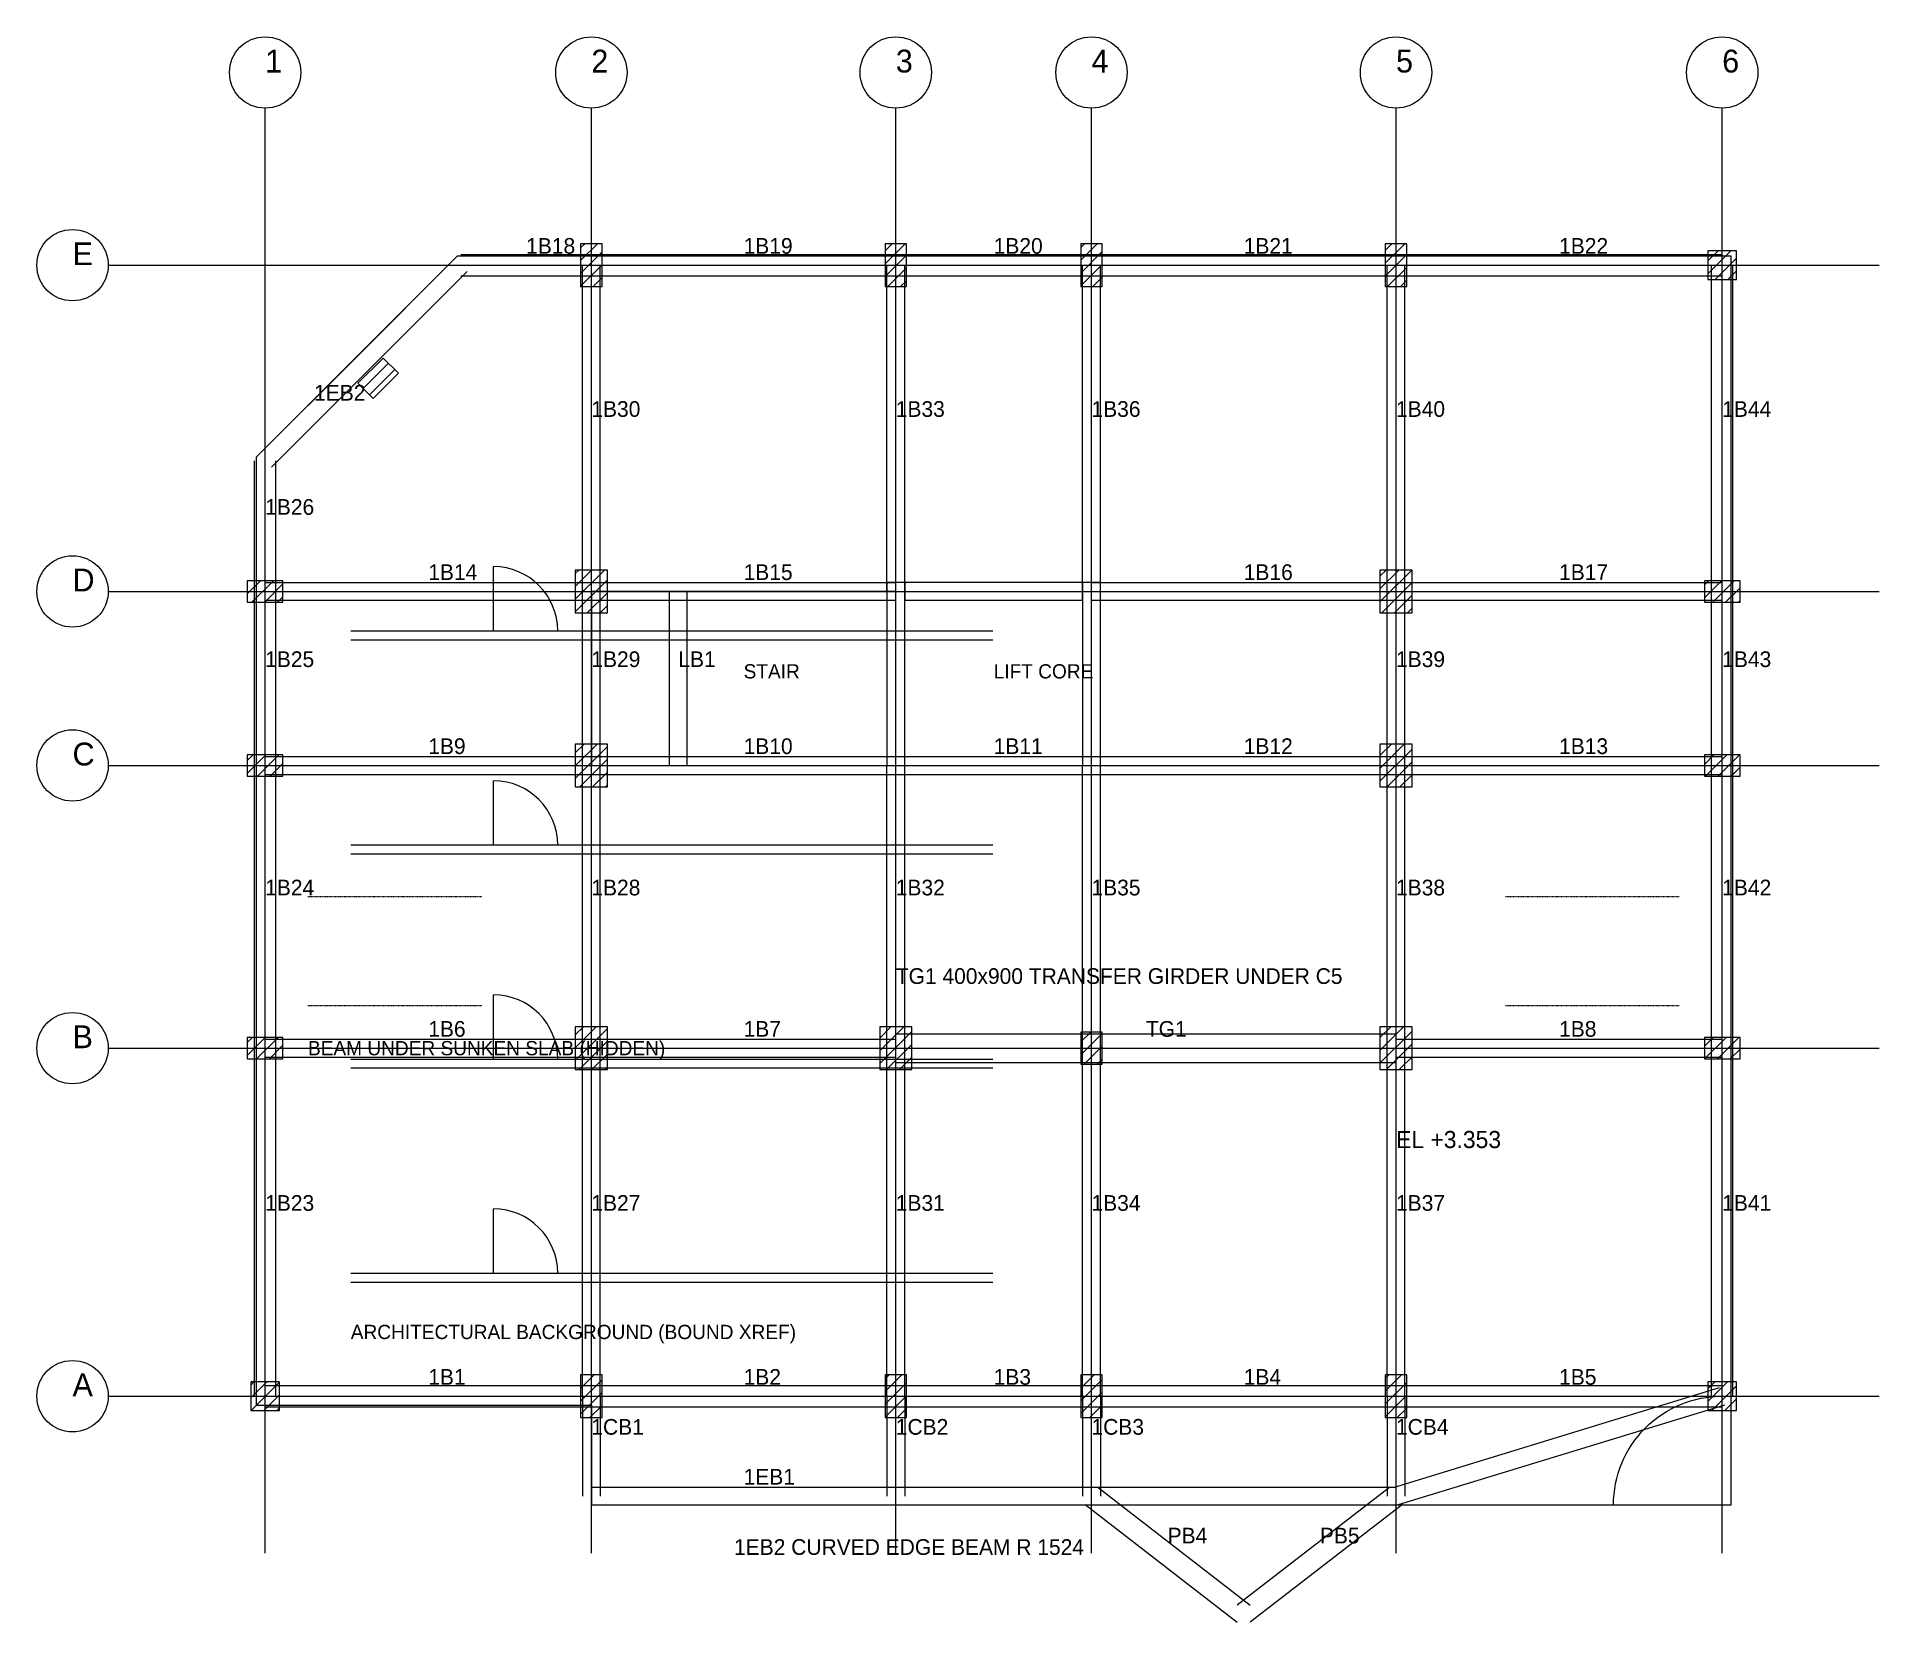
# Model space of a CAD drawing. Extents: x -3200 to 1422622, y -1410602 to 19050.
# Drawn here: x 1196800 to 1222622, y -603167 to -580950 of the extents above; entities that cross this region are included whole.
import ezdxf

# ---------------------------------------------------------------- set-up
doc = ezdxf.new("R2010")
doc.units = 0
doc.linetypes.add('HIDDEN', pattern=[6.35, 3.175, -3.175])
for name, color, linetype, lineweight, plot in [('ARCH-PLAN$0$DOOR', 8, 'Continuous', 0, False), ('ARCH-PLAN$0$WALL', 8, 'Continuous', 0, False), ('ARCH-PLAN$0$WINDOW', 8, 'Continuous', 0, False), ('Beam Hidden', 4, 'Continuous', 0, False), ('Beam Line', 4, 'Continuous', 0, False), ('Column', 1, 'Continuous', 0, False), ('Grid', 8, 'Continuous', 0, False), ('Grid Circle', 8, 'Continuous', 0, False), ('Hatch', 9, 'Continuous', 0, False), ('Slab', 5, 'Continuous', 0, False), ('Text-1', 7, 'Continuous', 0, False), ('Text-2', 7, 'Continuous', 0, False), ('Wall', 1, 'Continuous', 0, False)]:
    doc.layers.add(name, color=color, linetype=linetype, lineweight=lineweight, plot=plot)

msp = doc.modelspace()

# ---------------------------------------------------------------- texts
at = {"layer": 'ARCH-PLAN$0$WALL'}
msp.add_text('ARCHITECTURAL BACKGROUND (BOUND XREF)', height=200, dxfattribs=at).set_placement((1201200, -599200))
at = {"layer": 'Text-1'}
for s, height, p in [('1B18', 220, (1203658, -583990)), ('1B19', 220, (1206706, -583990)), ('1B20', 220, (1210211, -583990)), ('1B21', 220, (1213716, -583990)), ('1B22', 220, (1218136, -583990)), ('1EB2', 220, (1200686, -586048)), ('1B30', 220, (1204572, -586276)), ('1B33', 220, (1208839, -586276)), ('1B36', 220, (1211582, -586276)), ('1B40', 220, (1215850, -586276)), ('1B44', 220, (1220422, -586276)), ('1B26', 220, (1200000, -587648)), ('1B14', 220, (1202286, -588562)), ('1B15', 220, (1206706, -588562)), ('1B16', 220, (1213716, -588562)), ('1B17', 220, (1218136, -588562)), ('1B25', 220, (1200000, -589782)), ('1B29', 220, (1204572, -589782)), ('LB1', 220, (1205791, -589782)), ('STAIR', 200, (1206706, -589942)), ('LIFT CORE', 200, (1210211, -589942)), ('1B39', 220, (1215850, -589782)), ('1B43', 220, (1220422, -589782)), ('1B9', 220, (1202286, -591001)), ('1B10', 220, (1206706, -591001)), ('1B11', 220, (1210211, -591001)), ('1B12', 220, (1213716, -591001)), ('1B13', 220, (1218136, -591001)), ('1B24', 220, (1200000, -592982)), ('1B28', 220, (1204572, -592982)), ('1B32', 220, (1208839, -592982)), ('1B35', 220, (1211582, -592982)), ('1B38', 220, (1215850, -592982)), ('1B42', 220, (1220422, -592982)), ('1B6', 220, (1202286, -594963)), ('1B7', 220, (1206706, -594963)), ('TG1', 220, (1212344, -594963)), ('1B8', 220, (1218136, -594963)), ('1B23', 220, (1200000, -597402)), ('1B27', 220, (1204572, -597402)), ('1B31', 220, (1208839, -597402)), ('1B34', 220, (1211582, -597402)), ('1B37', 220, (1215850, -597402)), ('1B41', 220, (1220422, -597402)), ('1B1', 220, (1202286, -599840)), ('1B2', 220, (1206706, -599840)), ('1B3', 220, (1210211, -599840)), ('1B4', 220, (1213716, -599840)), ('1B5', 220, (1218136, -599840)), ('1CB1', 220, (1204572, -600540)), ('1CB2', 220, (1208839, -600540)), ('1CB3', 220, (1211582, -600540)), ('1CB4', 220, (1215850, -600540)), ('1EB1', 220, (1206706, -601239)), ('PB4', 220, (1212649, -602064)), ('PB5', 220, (1214783, -602064))]:
    msp.add_text(s, height=height, dxfattribs=at).set_placement(p)
at = {"layer": 'Text-2'}
for s, height, p in [('TG1 400x900 TRANSFER GIRDER UNDER C5', 220, (1208839, -594223)), ('TG1', 220, (1212344, -594963)), ('BEAM UNDER SUNKEN SLAB (HIDDEN)', 200, (1200600, -595223)), ('EL +3.353', 240, (1215850, -596523)), ('1EB2 CURVED EDGE BEAM R 1524', 220, (1206572, -602224))]:
    msp.add_text(s, height=height, dxfattribs=at).set_placement(p)

# ---------------------------------------------------------------- blocks, each defined once
blk = doc.blocks.new('GRID_BUBBLE')
at = {"layer": 'Grid Circle'}
blk.add_circle((0, 0), 500, dxfattribs=at)
at = {"layer": 'Text-1'}
blk.add_attdef('GRID', (0, 0), '', height=320, dxfattribs=at)

# ---------------------------------------------------------------- hatches: boundary and pattern name
at = {"layer": 'Hatch'}
h = msp.add_hatch(dxfattribs=at)
h.set_pattern_fill('ANSI31', color=256, scale=40)
h.paths.add_polyline_path([(1204422, -584450), (1204722, -584450), (1204722, -583850), (1204422, -583850)])
h = msp.add_hatch(dxfattribs=at)
h.set_pattern_fill('ANSI31', color=256, scale=40)
h.paths.add_polyline_path([(1208689, -584450), (1208989, -584450), (1208989, -583850), (1208689, -583850)])
h = msp.add_hatch(dxfattribs=at)
h.set_pattern_fill('ANSI31', color=256, scale=40)
h.paths.add_polyline_path([(1211432, -584450), (1211732, -584450), (1211732, -583850), (1211432, -583850)])
h = msp.add_hatch(dxfattribs=at)
h.set_pattern_fill('ANSI31', color=256, scale=40)
h.paths.add_polyline_path([(1215700, -584450), (1216000, -584450), (1216000, -583850), (1215700, -583850)])
h = msp.add_hatch(dxfattribs=at)
h.set_pattern_fill('ANSI31', color=256, scale=40)
h.paths.add_polyline_path([(1220222, -584350), (1220622, -584350), (1220622, -583950), (1220222, -583950)])
h = msp.add_hatch(dxfattribs=at)
h.set_pattern_fill('ANSI31', color=256, scale=40)
h.paths.add_polyline_path([(1201513, -586017), (1201867, -585663), (1201654, -585451), (1201301, -585805)])
h = msp.add_hatch(dxfattribs=at)
h.set_pattern_fill('ANSI31', color=256, scale=40)
h.paths.add_polyline_path([(1204347, -589022), (1204797, -589022), (1204797, -588422), (1204347, -588422)])
h = msp.add_hatch(dxfattribs=at)
h.set_pattern_fill('ANSI31', color=256, scale=40)
h.paths.add_polyline_path([(1215625, -589022), (1216075, -589022), (1216075, -588422), (1215625, -588422)])
h = msp.add_hatch(dxfattribs=at)
h.set_pattern_fill('ANSI31', color=256, scale=40)
h.paths.add_polyline_path([(1199750, -588872), (1200250, -588872), (1200250, -588572), (1199750, -588572)])
h = msp.add_hatch(dxfattribs=at)
h.set_pattern_fill('ANSI31', color=256, scale=40)
h.paths.add_polyline_path([(1220172, -588872), (1220672, -588872), (1220672, -588572), (1220172, -588572)])
h = msp.add_hatch(dxfattribs=at)
h.set_pattern_fill('ANSI31', color=256, scale=40)
h.paths.add_polyline_path([(1199750, -591311), (1200250, -591311), (1200250, -591011), (1199750, -591011)])
h = msp.add_hatch(dxfattribs=at)
h.set_pattern_fill('ANSI31', color=256, scale=40)
h.paths.add_polyline_path([(1204347, -591461), (1204797, -591461), (1204797, -590861), (1204347, -590861)])
h = msp.add_hatch(dxfattribs=at)
h.set_pattern_fill('ANSI31', color=256, scale=40)
h.paths.add_polyline_path([(1215625, -591461), (1216075, -591461), (1216075, -590861), (1215625, -590861)])
h = msp.add_hatch(dxfattribs=at)
h.set_pattern_fill('ANSI31', color=256, scale=40)
h.paths.add_polyline_path([(1220172, -591311), (1220672, -591311), (1220672, -591011), (1220172, -591011)])
h = msp.add_hatch(dxfattribs=at)
h.set_pattern_fill('ANSI31', color=256, scale=40)
h.paths.add_polyline_path([(1204347, -595423), (1204797, -595423), (1204797, -594823), (1204347, -594823)])
h = msp.add_hatch(dxfattribs=at)
h.set_pattern_fill('ANSI31', color=256, scale=40)
h.paths.add_polyline_path([(1208614, -595423), (1209064, -595423), (1209064, -594823), (1208614, -594823)])
h = msp.add_hatch(dxfattribs=at)
h.set_pattern_fill('ANSI31', color=256, scale=40)
h.paths.add_polyline_path([(1211432, -595348), (1211732, -595348), (1211732, -594898), (1211432, -594898)])
h = msp.add_hatch(dxfattribs=at)
h.set_pattern_fill('ANSI31', color=256, scale=40)
h.paths.add_polyline_path([(1215625, -595423), (1216075, -595423), (1216075, -594823), (1215625, -594823)])
h = msp.add_hatch(dxfattribs=at)
h.set_pattern_fill('ANSI31', color=256, scale=40)
h.paths.add_polyline_path([(1199750, -595273), (1200250, -595273), (1200250, -594973), (1199750, -594973)])
h = msp.add_hatch(dxfattribs=at)
h.set_pattern_fill('ANSI31', color=256, scale=40)
h.paths.add_polyline_path([(1220172, -595273), (1220672, -595273), (1220672, -594973), (1220172, -594973)])
h = msp.add_hatch(dxfattribs=at)
h.set_pattern_fill('ANSI31', color=256, scale=40)
h.paths.add_polyline_path([(1199800, -600200), (1200200, -600200), (1200200, -599800), (1199800, -599800)])
h = msp.add_hatch(dxfattribs=at)
h.set_pattern_fill('ANSI31', color=256, scale=40)
h.paths.add_polyline_path([(1204422, -600300), (1204722, -600300), (1204722, -599700), (1204422, -599700)])
h = msp.add_hatch(dxfattribs=at)
h.set_pattern_fill('ANSI31', color=256, scale=40)
h.paths.add_polyline_path([(1208689, -600300), (1208989, -600300), (1208989, -599700), (1208689, -599700)])
h = msp.add_hatch(dxfattribs=at)
h.set_pattern_fill('ANSI31', color=256, scale=40)
h.paths.add_polyline_path([(1211432, -600300), (1211732, -600300), (1211732, -599700), (1211432, -599700)])
h = msp.add_hatch(dxfattribs=at)
h.set_pattern_fill('ANSI31', color=256, scale=40)
h.paths.add_polyline_path([(1215700, -600300), (1216000, -600300), (1216000, -599700), (1215700, -599700)])
h = msp.add_hatch(dxfattribs=at)
h.set_pattern_fill('ANSI31', color=256, scale=40)
h.paths.add_polyline_path([(1220222, -600200), (1220622, -600200), (1220622, -599800), (1220222, -599800)])

# ---------------------------------------------------------------- linework, layer by layer
at = {"layer": 'ARCH-PLAN$0$DOOR'}
for p, q in [((1203200, -589275), (1203200, -588375)), ((1203200, -592275), (1203200, -591375)), ((1203200, -595275), (1203200, -594375)), ((1203200, -598275), (1203200, -597375))]:
    msp.add_line(p, q, dxfattribs=at)
for centre in [(1203200, -589275), (1203200, -592275), (1203200, -595275), (1203200, -598275)]:
    msp.add_arc(centre, 900, 0, 90, dxfattribs=at)
at = {"layer": 'ARCH-PLAN$0$WALL'}
for p, q in [((1201200, -589275), (1210200, -589275)), ((1201200, -589400), (1210200, -589400)), ((1201200, -592275), (1210200, -592275)), ((1201200, -592400), (1210200, -592400)), ((1201200, -595275), (1210200, -595275)), ((1201200, -595400), (1210200, -595400)), ((1201200, -598275), (1210200, -598275)), ((1201200, -598400), (1210200, -598400))]:
    msp.add_line(p, q, dxfattribs=at)
at = {"layer": 'ARCH-PLAN$0$WINDOW'}
for p, q in [((1206200, -589275), (1208000, -589275)), ((1206200, -589400), (1208000, -589400)), ((1206200, -592275), (1208000, -592275)), ((1206200, -592400), (1208000, -592400)), ((1206200, -595275), (1208000, -595275)), ((1206200, -595400), (1208000, -595400)), ((1206200, -598275), (1208000, -598275)), ((1206200, -598400), (1208000, -598400))]:
    msp.add_line(p, q, dxfattribs=at)
at = {"layer": 'Beam Hidden', "linetype": 'HIDDEN'}
for p, q in [((1200600, -592999), (1203038, -592999)), ((1217384, -592999), (1219822, -592999)), ((1200600, -594523), (1203038, -594523)), ((1217384, -594523), (1219822, -594523))]:
    msp.add_line(p, q, dxfattribs=at)
at = {"layer": 'Beam Line'}
for p, q in [((1201283, -585434), (1202655, -584062)), ((1202743, -584000), (1204572, -584000)), ((1204572, -584000), (1208839, -584000)), ((1208839, -584000), (1211582, -584000)), ((1211582, -584000), (1215850, -584000)), ((1215850, -584000), (1220422, -584000)), ((1201460, -585610), (1202832, -584239)), ((1202743, -584300), (1204572, -584300)), ((1204447, -588722), (1204447, -584150)), ((1204572, -584300), (1208839, -584300)), ((1204697, -588722), (1204697, -584150)), ((1208714, -588722), (1208714, -584150)), ((1208839, -584300), (1211582, -584300)), ((1208964, -588722), (1208964, -584150)), ((1211457, -588722), (1211457, -584150)), ((1211582, -584300), (1215850, -584300)), ((1211707, -588722), (1211707, -584150)), ((1215725, -588722), (1215725, -584150)), ((1215850, -584300), (1220422, -584300)), ((1215975, -588722), (1215975, -584150)), ((1220272, -588722), (1220272, -584150)), ((1220572, -588722), (1220572, -584150)), ((1199912, -586805), (1201283, -585434)), ((1200088, -586982), (1201460, -585610)), ((1199850, -588722), (1199850, -586894)), ((1200150, -588722), (1200150, -586894)), ((1199850, -591161), (1199850, -588722)), ((1200000, -588597), (1204572, -588597)), ((1200150, -591161), (1200150, -588722)), ((1204447, -591161), (1204447, -588722)), ((1204572, -588597), (1208839, -588597)), ((1204697, -591161), (1204697, -588722)), ((1205666, -591161), (1205666, -588722)), ((1205916, -591161), (1205916, -588722)), ((1211582, -588597), (1215850, -588597)), ((1215725, -591161), (1215725, -588722)), ((1215850, -588597), (1220422, -588597)), ((1215975, -591161), (1215975, -588722)), ((1220272, -591161), (1220272, -588722)), ((1220572, -591161), (1220572, -588722)), ((1200000, -588847), (1204572, -588847)), ((1204572, -588847), (1208839, -588847)), ((1211582, -588847), (1215850, -588847)), ((1215850, -588847), (1220422, -588847)), ((1200000, -591036), (1204572, -591036)), ((1204572, -591036), (1208839, -591036)), ((1208839, -591036), (1211582, -591036)), ((1211582, -591036), (1215850, -591036)), ((1215850, -591036), (1220422, -591036)), ((1199850, -595123), (1199850, -591161)), ((1200000, -591286), (1204572, -591286)), ((1200150, -595123), (1200150, -591161)), ((1204447, -595123), (1204447, -591161)), ((1204572, -591286), (1208839, -591286)), ((1204697, -595123), (1204697, -591161)), ((1208714, -595123), (1208714, -591161)), ((1208839, -591286), (1211582, -591286)), ((1208964, -595123), (1208964, -591161)), ((1211457, -595123), (1211457, -591161)), ((1211582, -591286), (1215850, -591286)), ((1211707, -595123), (1211707, -591161)), ((1215725, -595123), (1215725, -591161)), ((1215850, -591286), (1220422, -591286)), ((1215975, -595123), (1215975, -591161)), ((1220272, -595123), (1220272, -591161)), ((1220572, -595123), (1220572, -591161)), ((1208839, -594923), (1215850, -594923)), ((1199850, -600000), (1199850, -595123)), ((1200000, -594998), (1204572, -594998)), ((1200150, -600000), (1200150, -595123)), ((1204447, -600000), (1204447, -595123)), ((1204572, -594998), (1208839, -594998)), ((1204697, -600000), (1204697, -595123)), ((1208714, -600000), (1208714, -595123)), ((1208964, -600000), (1208964, -595123)), ((1211457, -600000), (1211457, -595123)), ((1211707, -600000), (1211707, -595123)), ((1215725, -600000), (1215725, -595123)), ((1215850, -594998), (1220422, -594998)), ((1215975, -600000), (1215975, -595123)), ((1220272, -600000), (1220272, -595123)), ((1220572, -600000), (1220572, -595123)), ((1200000, -595248), (1204572, -595248)), ((1204572, -595248), (1208839, -595248)), ((1208839, -595323), (1215850, -595323)), ((1215850, -595248), (1220422, -595248)), ((1200000, -599850), (1204572, -599850)), ((1204447, -600000), (1204447, -601399)), ((1204572, -599850), (1208839, -599850)), ((1204697, -600000), (1204697, -601399)), ((1208714, -600000), (1208714, -601399)), ((1208839, -599850), (1211582, -599850)), ((1208964, -600000), (1208964, -601399)), ((1211457, -600000), (1211457, -601399)), ((1211582, -599850), (1215850, -599850)), ((1211707, -600000), (1211707, -601399)), ((1215725, -600000), (1215725, -601399)), ((1215813, -601279), (1220385, -599880)), ((1215850, -599850), (1220422, -599850)), ((1215975, -600000), (1215975, -601399)), ((1200000, -600150), (1204572, -600150)), ((1204572, -600150), (1208839, -600150)), ((1208839, -600150), (1211582, -600150)), ((1211582, -600150), (1215850, -600150)), ((1215850, -600150), (1220422, -600150)), ((1215886, -601519), (1220458, -600120)), ((1204572, -601274), (1208839, -601274)), ((1208839, -601274), (1211582, -601274)), ((1211582, -601274), (1215850, -601274)), ((1211674, -601280), (1213808, -602929)), ((1215758, -601280), (1213624, -602929)), ((1204572, -601524), (1208839, -601524)), ((1208839, -601524), (1211582, -601524)), ((1211491, -601518), (1213624, -603167)), ((1211582, -601524), (1215850, -601524)), ((1215941, -601518), (1213808, -603167))]:
    msp.add_line(p, q, dxfattribs=at)
msp.add_lwpolyline([(1204572, -601524), (1218898, -601524, -0.414214), (1220422, -600000)], format="xyb", dxfattribs=at)
at = {"layer": 'Column'}
for points in [[(1204422, -584450), (1204722, -584450), (1204722, -583850), (1204422, -583850)], [(1208689, -584450), (1208989, -584450), (1208989, -583850), (1208689, -583850)], [(1211432, -584450), (1211732, -584450), (1211732, -583850), (1211432, -583850)], [(1215700, -584450), (1216000, -584450), (1216000, -583850), (1215700, -583850)], [(1220222, -584350), (1220622, -584350), (1220622, -583950), (1220222, -583950)], [(1201513, -586017), (1201867, -585663), (1201654, -585451), (1201301, -585805)], [(1204347, -589022), (1204797, -589022), (1204797, -588422), (1204347, -588422)], [(1215625, -589022), (1216075, -589022), (1216075, -588422), (1215625, -588422)], [(1199750, -588872), (1200250, -588872), (1200250, -588572), (1199750, -588572)], [(1220172, -588872), (1220672, -588872), (1220672, -588572), (1220172, -588572)], [(1199750, -591311), (1200250, -591311), (1200250, -591011), (1199750, -591011)], [(1204347, -591461), (1204797, -591461), (1204797, -590861), (1204347, -590861)], [(1215625, -591461), (1216075, -591461), (1216075, -590861), (1215625, -590861)], [(1220172, -591311), (1220672, -591311), (1220672, -591011), (1220172, -591011)], [(1204347, -595423), (1204797, -595423), (1204797, -594823), (1204347, -594823)], [(1208614, -595423), (1209064, -595423), (1209064, -594823), (1208614, -594823)], [(1211432, -595348), (1211732, -595348), (1211732, -594898), (1211432, -594898)], [(1215625, -595423), (1216075, -595423), (1216075, -594823), (1215625, -594823)], [(1199750, -595273), (1200250, -595273), (1200250, -594973), (1199750, -594973)], [(1220172, -595273), (1220672, -595273), (1220672, -594973), (1220172, -594973)], [(1199800, -600200), (1200200, -600200), (1200200, -599800), (1199800, -599800)], [(1204422, -600300), (1204722, -600300), (1204722, -599700), (1204422, -599700)], [(1208689, -600300), (1208989, -600300), (1208989, -599700), (1208689, -599700)], [(1211432, -600300), (1211732, -600300), (1211732, -599700), (1211432, -599700)], [(1215700, -600300), (1216000, -600300), (1216000, -599700), (1215700, -599700)], [(1220222, -600200), (1220622, -600200), (1220622, -599800), (1220222, -599800)]]:
    msp.add_lwpolyline(points, close=True, dxfattribs=at)
at = {"layer": 'Grid'}
for p, q in [((1200000, -602200), (1200000, -581950)), ((1204572, -602200), (1204572, -581950)), ((1208839, -602200), (1208839, -581950)), ((1211582, -602200), (1211582, -581950)), ((1215850, -602200), (1215850, -581950)), ((1220422, -602200), (1220422, -581950)), ((1197800, -584150), (1222622, -584150)), ((1197800, -588722), (1222622, -588722)), ((1197800, -591161), (1222622, -591161)), ((1197800, -595123), (1222622, -595123)), ((1197800, -600000), (1222622, -600000))]:
    msp.add_line(p, q, dxfattribs=at)
at = {"layer": 'Slab'}
for points in [[(1199875, -600125), (1204572, -600125), (1204572, -601524), (1220547, -601524), (1220547, -584025), (1202691, -584025), (1199875, -586842)], [(1204572, -591161), (1208839, -591161), (1208839, -588722), (1204572, -588722)]]:
    msp.add_lwpolyline(points, close=True, dxfattribs=at)
at = {"layer": 'Wall'}
for points in [[(1208714, -591161), (1208964, -591161), (1208964, -588597), (1208714, -588597)], [(1208964, -588847), (1211457, -588847), (1211457, -588597), (1208964, -588597)], [(1211457, -591161), (1211707, -591161), (1211707, -588597), (1211457, -588597)]]:
    msp.add_lwpolyline(points, close=True, dxfattribs=at)

# ---------------------------------------------------------------- block references
at = {"layer": 'Grid Circle'}
for p, values in [((1200000, -581450), {'GRID': '1'}), ((1204572, -581450), {'GRID': '2'}), ((1208839, -581450), {'GRID': '3'}), ((1211582, -581450), {'GRID': '4'}), ((1215850, -581450), {'GRID': '5'}), ((1220422, -581450), {'GRID': '6'}), ((1197300, -584150), {'GRID': 'E'}), ((1197300, -588722), {'GRID': 'D'}), ((1197300, -591161), {'GRID': 'C'}), ((1197300, -595123), {'GRID': 'B'}), ((1197300, -600000), {'GRID': 'A'})]:
    msp.add_blockref('GRID_BUBBLE', p, dxfattribs=at).add_auto_attribs(values)

msp.set_redraw_order([(e.dxf.handle, doc.entitydb.next_handle()) for e in msp.query("TEXT MTEXT ATTDEF DIMENSION ARC_DIMENSION")])  # texts and dimensions are drawn at this point

doc.saveas('drawing.dxf')
